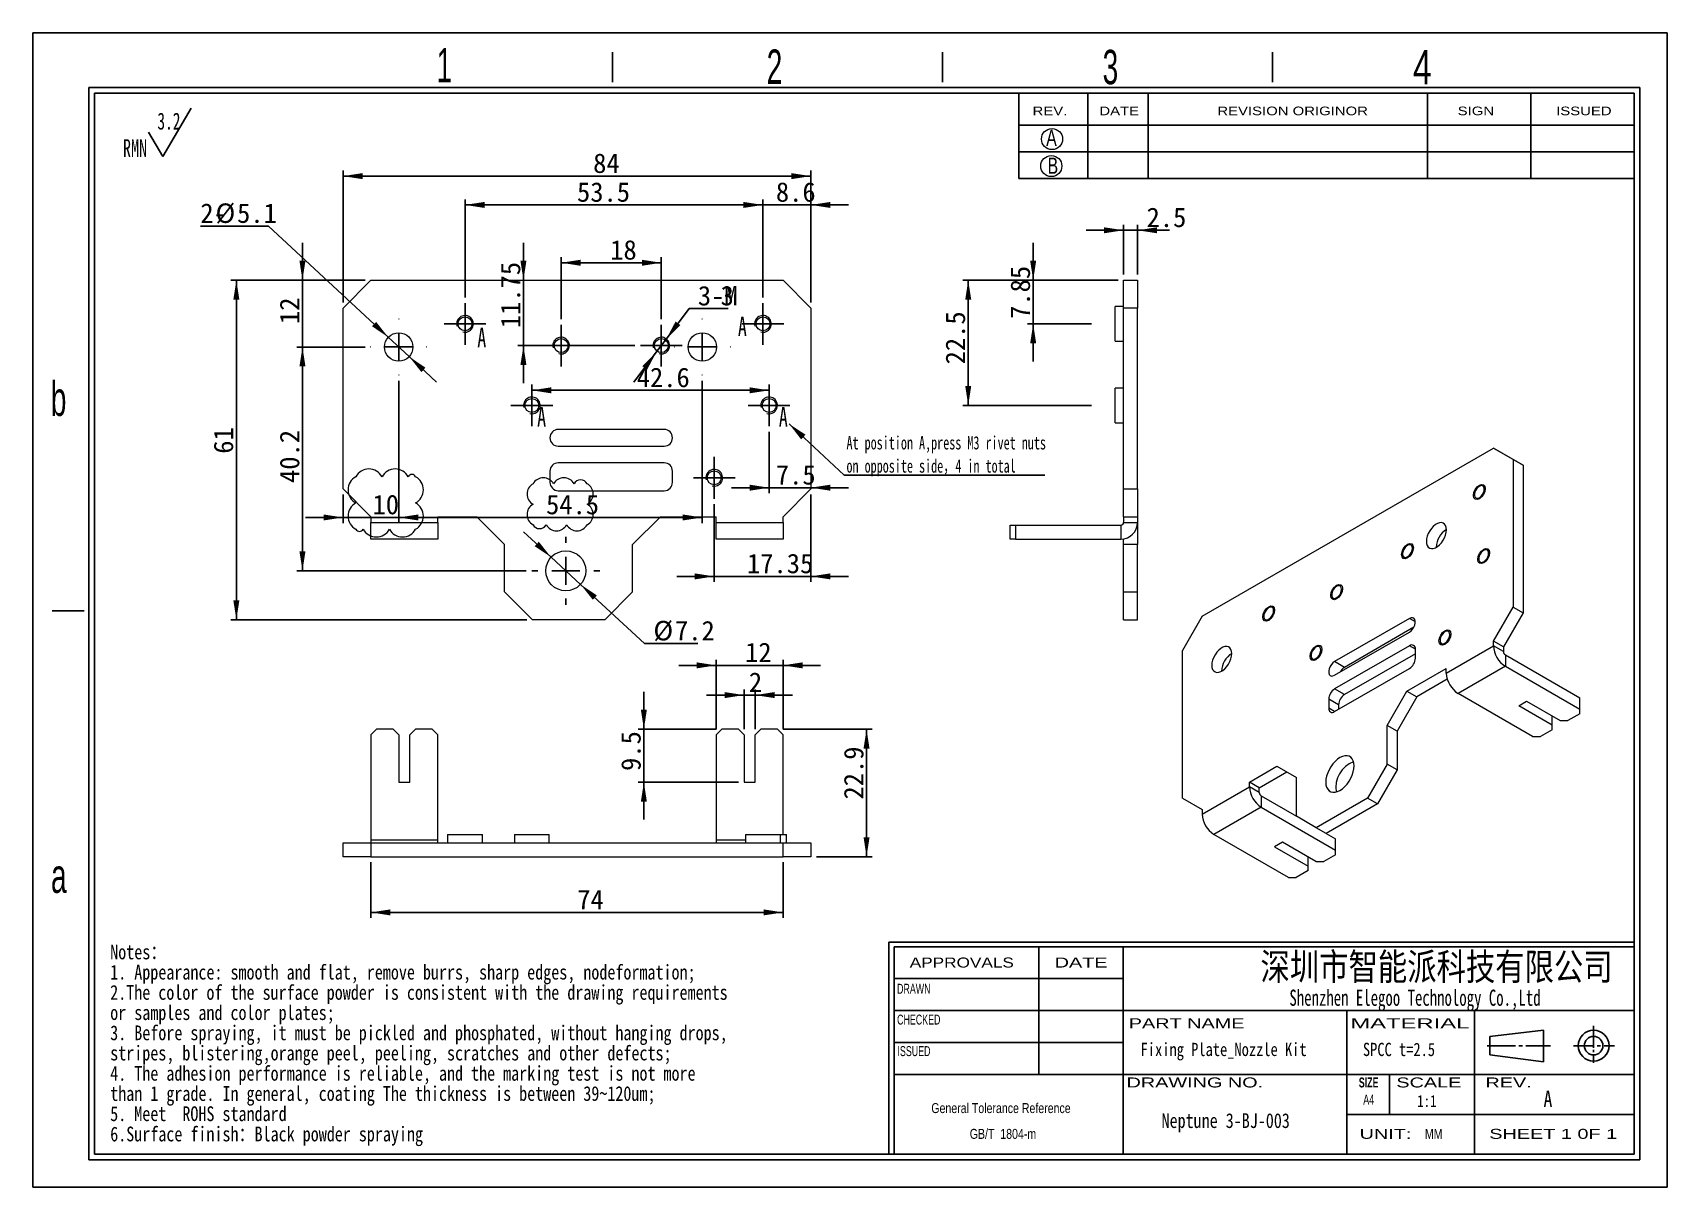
# Model space of a CAD drawing. Header units: millimetres. Extents: x 2 to 295, y 1 to 209.
import ezdxf

# ---------------------------------------------------------------- set-up
doc = ezdxf.new("R2010")
doc.units = ezdxf.units.MM
doc.layers.add('SLD-0', color=179, linetype='Continuous')
doc.styles.add('SLDTEXTSTYLE0', font='SIMSUN.TTC', dxfattribs={"width": 0.67})
doc.styles.add('SLDTEXTSTYLE1', font='SIMSUN.TTC', dxfattribs={"width": 0.8})
doc.styles.add('SLDTEXTSTYLE10', font='ARIAL.TTF', dxfattribs={"width": 0.7584})
doc.styles.add('SLDTEXTSTYLE11', font='ARIAL.TTF', dxfattribs={"width": 1.2324})
doc.styles.add('SLDTEXTSTYLE12', font='ARIAL.TTF', dxfattribs={"width": 1.7064})
doc.styles.add('SLDTEXTSTYLE13', font='SIMSUN.TTC', dxfattribs={"width": 0.8, "bigfont": 'bigfont'})
doc.styles.add('SLDTEXTSTYLE14', font='SIMKAI.TTF', dxfattribs={"width": 0.67})
doc.styles.add('SLDTEXTSTYLE15', font='SIMSUN.TTC')
doc.styles.add('SLDTEXTSTYLE16', font='SIMSUN.TTC', dxfattribs={"width": 0.67})
doc.styles.add('SLDTEXTSTYLE17', font='SIMSUN.TTC', dxfattribs={"width": 0.67, "bigfont": 'bigfont'})
doc.styles.add('SLDTEXTSTYLE2', font='SIMFANG.TTF', dxfattribs={"width": 0.8})
doc.styles.add('SLDTEXTSTYLE3', font='SIMSUN.TTC', dxfattribs={"width": 0.8})
doc.styles.add('SLDTEXTSTYLE4', font='SIMSUN.TTC', dxfattribs={"width": 0.8, "bigfont": 'bigfont'})
doc.styles.add('SLDTEXTSTYLE5', font='ARIAL.TTF', dxfattribs={"width": 0.63516})
doc.styles.add('SLDTEXTSTYLE6', font='GOTHIC.TTF', dxfattribs={"width": 0.7304})
doc.styles.add('SLDTEXTSTYLE7', font='GOTHIC.TTF', dxfattribs={"width": 0.61171})
doc.styles.add('SLDTEXTSTYLE8', font='ARIALBD.TTF', dxfattribs={"width": 0.63516})
doc.styles.add('SLDTEXTSTYLE9', font='ARIAL.TTF', dxfattribs={"width": 1.422})
doc.styles.get("Standard").update_dxf_attribs({"font": 'SIMSUN.TTC'})
doc.dimstyles.new('SLDDIMSTYLE0', dxfattribs={"dimtxt": 3.5, "dimasz": 3.5, "dimexe": 0, "dimexo": 0.0625, "dimgap": 0.875, "dimtad": 2, "dimrnd": 1e-09, "dimzin": 12, "dimdsep": 46, "dimtxsty": 'SLDTEXTSTYLE0', "dimsah": 1, "dimcen": 0.09, "dimadec": 0, "dimazin": 3, "dimtfac": 1, "dimtofl": 0, "dimtmove": 0, "dimatfit": 3, "dimfxl": 0, "dimfrac": 2, "dimtolj": 1, "dimtzin": 12, "dimarcsym": 0})
doc.dimstyles.new('SLDDIMSTYLE1', dxfattribs={"dimtxt": 3.5, "dimasz": 3.5, "dimexe": 0, "dimexo": 0.0625, "dimgap": 0.875, "dimtad": 0, "dimtih": 1, "dimtoh": 1, "dimrnd": 1e-09, "dimzin": 12, "dimdsep": 46, "dimtxsty": 'SLDTEXTSTYLE0', "dimsah": 1, "dimcen": 0, "dimadec": 0, "dimazin": 3, "dimtfac": 1, "dimtmove": 0, "dimatfit": 3, "dimfxl": 0, "dimfrac": 2, "dimtolj": 1, "dimtzin": 12, "dimarcsym": 0})
doc.dimstyles.new('SLDDIMSTYLE2', dxfattribs={"dimtxt": 3.5, "dimasz": 3.5, "dimexe": 0, "dimexo": 0.0625, "dimgap": 0.875, "dimtad": 2, "dimrnd": 1e-09, "dimzin": 12, "dimdsep": 46, "dimtxsty": 'SLDTEXTSTYLE0', "dimsah": 1, "dimcen": 0.09, "dimadec": 0, "dimazin": 3, "dimtfac": 1, "dimtmove": 0, "dimatfit": 0, "dimfxl": 0, "dimfrac": 2, "dimtolj": 1, "dimtzin": 12, "dimarcsym": 0})
doc.dimstyles.new('SLDDIMSTYLE3', dxfattribs={"dimtxt": 3.5, "dimasz": 3.5, "dimexe": 0, "dimexo": 0.0625, "dimgap": 0.875, "dimtad": 0, "dimtih": 1, "dimtoh": 1, "dimrnd": 1e-09, "dimzin": 12, "dimdsep": 46, "dimtxsty": 'SLDTEXTSTYLE0', "dimsah": 1, "dimcen": 0, "dimadec": 0, "dimazin": 3, "dimtfac": 1, "dimtmove": 0, "dimatfit": 3, "dimfxl": 0, "dimfrac": 2, "dimtolj": 1, "dimtzin": 12, "dimarcsym": 0})
doc.dimstyles.new('SLDDIMSTYLE4', dxfattribs={"dimtxt": 0.18, "dimasz": 3.5, "dimexe": 0, "dimexo": 0.0625, "dimgap": 0, "dimtad": 0, "dimtih": 1, "dimtoh": 1, "dimdec": 0, "dimrnd": 1e-09, "dimzin": 0, "dimdsep": 46, "dimtxsty": 'Standard', "dimsah": 1, "dimcen": 0.09, "dimadec": 0, "dimazin": 0, "dimtfac": 3.5, "dimtdec": 0, "dimtofl": 0, "dimtmove": 0, "dimatfit": 3, "dimfxl": 0, "dimfrac": 2, "dimtolj": 1, "dimtzin": 0, "dimarcsym": 0})

msp = doc.modelspace()

# ---------------------------------------------------------------- texts
at = {"layer": 'SLD-0'}
for s, insert, char_height, attachment_point, style in [('1', (74.111, 205.899), 6.172, 1, 'SLDTEXTSTYLE7'), ('2', (133.388, 205.655), 6.172, 1, 'SLDTEXTSTYLE7'), ('3', (193.707, 205.593), 6.172, 1, 'SLDTEXTSTYLE7'), ('4', (249.441, 205.587), 6.172, 1, 'SLDTEXTSTYLE6'), ('A', (183.578, 191.252), 2.903, 1, 'SLDTEXTSTYLE6'), ('B', (183.832, 186.237), 2.903, 1, 'SLDTEXTSTYLE6'), ('b', (4.835, 146.019), 6.172, 1, 'SLDTEXTSTYLE7'), ('a', (4.88, 60.351), 6.172, 1, 'SLDTEXTSTYLE7'), ('\\M+1905B圳\\M+18E73\\M+19271\\M+1945C\\M+19468\\M+189C8\\M+18B5A\\M+1974C\\M+18CC0\\M+18CF6\\M+18E69', (253.676, 43.337), 4.82808, 2, 'SLDTEXTSTYLE13'), ('Fixing Plate_Nozzle Kit', (215.438, 27.25), 2.38125, 2, 'SLDTEXTSTYLE3'), ('SPCC t=2.5', (246.924, 27.25), 2.3813, 2, 'SLDTEXTSTYLE1'), ('A', (272.877, 18.63), 2.91, 1, 'SLDTEXTSTYLE1'), ('Neptune 3-BJ-003', (215.812, 14.594), 2.64583, 2, 'SLDTEXTSTYLE3')]:
    msp.add_mtext(s, dxfattribs=dict(at, insert=insert, char_height=char_height, attachment_point=attachment_point, style=style))
at = {"layer": 'SLD-0', "color": 179}
for s, insert, char_height, attachment_point, style in [('REV.', (181.129, 195.4), 1.5536, 1, 'SLDTEXTSTYLE11'), ('DATE', (193.126, 195.4), 1.5536, 1, 'SLDTEXTSTYLE11'), ('REVISION ORIGINOR', (214.308, 195.4), 1.55363, 1, 'SLDTEXTSTYLE11'), ('SIGN', (257.466, 195.4), 1.5536, 1, 'SLDTEXTSTYLE11'), ('ISSUED', (275.148, 195.4), 1.5536, 1, 'SLDTEXTSTYLE11'), ('APPROVALS', (168.427, 42.563), 1.7927, 2, 'SLDTEXTSTYLE11'), ('DATE', (189.85, 42.563), 1.7927, 2, 'SLDTEXTSTYLE9'), ('DRAWN', (159.804, 37.853), 1.7927, 2, 'SLDTEXTSTYLE5'), ('Shenzhen Elegoo Technology Co.,Ltd', (249.798, 36.8), 2.91042, 2, 'SLDTEXTSTYLE14'), ('CHECKED', (160.696, 32.315), 1.7927, 2, 'SLDTEXTSTYLE5'), ('PART NAME', (208.794, 31.645), 1.7927, 2, 'SLDTEXTSTYLE9'), ('MATERIAL', (248.88, 31.645), 1.7927, 2, 'SLDTEXTSTYLE12'), ('ISSUED', (159.837, 26.654), 1.7927, 2, 'SLDTEXTSTYLE5'), ('DRAWING NO.', (210.268, 21.022), 1.79265, 2, 'SLDTEXTSTYLE9'), ('SIZE', (241.479, 21.022), 1.7927, 2, 'SLDTEXTSTYLE8'), ('SCALE', (252.289, 21.022), 1.7927, 2, 'SLDTEXTSTYLE9'), ('REV.', (266.61, 21.022), 1.7927, 2, 'SLDTEXTSTYLE9'), ('A4', (241.49, 17.953), 1.7927, 2, 'SLDTEXTSTYLE5'), ('1:1', (251.93, 17.855), 2.1167, 2, 'SLDTEXTSTYLE2'), ('UNIT:', (244.499, 11.791), 1.7927, 2, 'SLDTEXTSTYLE9'), ('MM', (253.161, 11.791), 1.7927, 2, 'SLDTEXTSTYLE10'), ('SHEET 1 0F 1', (274.62, 11.791), 1.79265, 2, 'SLDTEXTSTYLE9')]:
    msp.add_mtext(s, dxfattribs=dict(at, insert=insert, char_height=char_height, attachment_point=attachment_point, style=style))
at = {"layer": 'SLD-0', "color": 5, "char_height": 3.5, "attachment_point": 1, "style": 'SLDTEXTSTYLE0'}
for insert in [(81.43, 155.672), (128.225, 157.669), (92.175, 141.441), (135.578, 141.441)]:
    msp.add_mtext('A', dxfattribs=dict(at, insert=insert))

# ---------------------------------------------------------------- blocks, each defined once
blk = doc.blocks.new('SW_NOTE_0')
at = {"layer": 'SLD-0', "color": 0}
for q in [(12.27, 9.26), (4.6, 4.92)]:
    blk.add_line((7.16, 0.59), q, dxfattribs=at)
at = {"layer": 'SLD-0', "color": 0, "attachment_point": 1, "style": 'SLDTEXTSTYLE0'}
for s, insert, char_height in [('3.2', (6.19, 8.45), 3.032), ('RMN', (0, 3.69), 3.175)]:
    blk.add_mtext(s, dxfattribs=dict(at, insert=insert, char_height=char_height))
blk = doc.blocks.new('SW_NOTE_1')
at = {"layer": 'SLD-0', "color": 0, "char_height": 2.6458, "attachment_point": 1}
for s, insert, style in [('Notes\\M+18146', (0, 3.08), 'SLDTEXTSTYLE4'), ('1. Appearance: smooth and flat, remove burrs, sharp edges, nodeformation;', (0, -0.55), 'SLDTEXTSTYLE1'), ('2.The color of the surface powder is consistent with the drawing requirements ', (0, -4.19), 'SLDTEXTSTYLE1'), ('or samples and color plates;', (0, -7.82), 'SLDTEXTSTYLE1'), ('3. Before spraying, it must be pickled and phosphated, without hanging drops, ', (0, -11.45), 'SLDTEXTSTYLE1'), ('stripes, blistering,orange peel, peeling, scratches and other defects;', (0, -15.08), 'SLDTEXTSTYLE1'), ('4. The adhesion performance is reliable, and the marking test is not more ', (0, -18.72), 'SLDTEXTSTYLE1'), ('than 1 grade. In general, coating The thickness is between 39~120um;', (0, -22.35), 'SLDTEXTSTYLE1'), ('5. Meet  ROHS standard', (0, -25.98), 'SLDTEXTSTYLE1'), ('6.Surface finish\\M+18146Black powder spraying', (0, -29.62), 'SLDTEXTSTYLE4')]:
    blk.add_mtext(s, dxfattribs=dict(at, insert=insert, style=style))
blk = doc.blocks.new('SW_NOTE_2')
at = {"layer": 'SLD-0', "color": 0, "char_height": 1.7927, "attachment_point": 2, "style": 'SLDTEXTSTYLE10'}
for s, insert in [('General Tolerance Reference ', (13.02, 2.31)), (' GB/T  1804-m', (13.11, -2.32))]:
    blk.add_mtext(s, dxfattribs=dict(at, insert=insert))
blk = doc.blocks.new('_D')
at = {"layer": 'SLD-0', "color": 5}
for p, q in [((57.32, 160.22), (57.32, 183.91)), ((57.32, 182.91), (141.32, 182.91)), ((141.32, 160.22), (141.32, 183.91))]:
    blk.add_line(p, q, dxfattribs=at)
for points in [[(57.32, 182.91), (60.82, 182.37), (60.82, 183.45)], [(141.32, 182.91), (137.82, 183.45), (137.82, 182.37)]]:
    blk.add_solid(points, dxfattribs=at)
at = {"layer": 'SLD-0', "color": 5, "insert": (102.23, 186.98), "char_height": 3.5, "attachment_point": 1, "style": 'SLDTEXTSTYLE15'}
blk.add_mtext('84', dxfattribs=at)
blk = doc.blocks.new('_D_1')
at = {"layer": 'SLD-0', "color": 5}
for p, q in [((61.32, 164.22), (37.16, 164.22)), ((38.16, 164.22), (38.16, 103.22)), ((90.32, 103.22), (37.16, 103.22))]:
    blk.add_line(p, q, dxfattribs=at)
for points in [[(38.16, 164.22), (37.62, 160.72), (38.7, 160.72)], [(38.16, 103.22), (38.7, 106.72), (37.62, 106.72)]]:
    blk.add_solid(points, dxfattribs=at)
at = {"layer": 'SLD-0', "color": 5, "insert": (34.09, 133.05), "char_height": 3.5, "attachment_point": 1, "rotation": 90, "style": 'SLDTEXTSTYLE15'}
blk.add_mtext('61', dxfattribs=at)
blk = doc.blocks.new('_D_2')
at = {"layer": 'SLD-0', "color": 5}
for p, q in [((43.96, 173.93), (31.7, 173.93)), ((65.45, 153.96), (43.96, 173.93)), ((69.19, 150.49), (65.45, 153.96)), ((69.19, 150.49), (74.12, 145.9))]:
    blk.add_line(p, q, dxfattribs=at)
for points in [[(65.45, 153.96), (63.26, 156.73), (62.52, 155.95)], [(69.19, 150.49), (71.39, 147.71), (72.12, 148.5)]]:
    blk.add_solid(points, dxfattribs=at)
at = {"layer": 'SLD-0', "color": 5, "char_height": 3.5, "attachment_point": 1, "style": 'SLDTEXTSTYLE15'}
for s, insert in [('2-', (31.7, 178.01)), ('%%c', (34.42, 178.01)), ('5.1', (38.29, 178.01))]:
    blk.add_mtext(s, dxfattribs=dict(at, insert=insert))
blk = doc.blocks.new('_D_3')
at = {"layer": 'SLD-0', "color": 5}
for p, q in [((94.68, 114.46), (89.73, 119.03)), ((94.68, 114.46), (99.97, 109.58)), ((99.97, 109.58), (111.46, 98.95)), ((111.46, 98.95), (121, 98.95))]:
    blk.add_line(p, q, dxfattribs=at)
for points in [[(94.68, 114.46), (92.47, 117.24), (91.74, 116.44)], [(99.97, 109.58), (102.17, 106.81), (102.9, 107.6)]]:
    blk.add_solid(points, dxfattribs=at)
at = {"layer": 'SLD-0', "color": 5, "char_height": 3.5, "attachment_point": 1, "style": 'SLDTEXTSTYLE15'}
for s, insert in [('%%c', (113.05, 103.03)), ('7.2', (116.92, 103.03))]:
    blk.add_mtext(s, dxfattribs=dict(at, insert=insert))
blk = doc.blocks.new('_D_4')
at = {"layer": 'SLD-0', "color": 5}
for p, q in [((67.32, 146.17), (67.32, 120.6)), ((121.82, 146.17), (121.82, 120.6)), ((67.32, 121.6), (121.82, 121.6))]:
    blk.add_line(p, q, dxfattribs=at)
for points in [[(67.32, 121.6), (70.82, 121.07), (70.82, 122.14)], [(121.82, 121.6), (118.32, 122.14), (118.32, 121.07)]]:
    blk.add_solid(points, dxfattribs=at)
at = {"layer": 'SLD-0', "color": 5, "insert": (93.77, 125.68), "char_height": 3.5, "attachment_point": 1, "style": 'SLDTEXTSTYLE15'}
blk.add_mtext('54.5', dxfattribs=at)
blk = doc.blocks.new('_D_5')
at = {"layer": 'SLD-0', "color": 5}
for p, q in [((50.03, 164.22), (50.03, 170.95)), ((61.32, 164.22), (49.03, 164.22)), ((50.03, 164.22), (50.03, 152.22)), ((61.27, 152.22), (49.03, 152.22)), ((50.03, 152.22), (50.03, 145.49))]:
    blk.add_line(p, q, dxfattribs=at)
for points in [[(50.03, 164.22), (50.57, 167.72), (49.49, 167.72)], [(50.03, 152.22), (49.49, 148.72), (50.57, 148.72)]]:
    blk.add_solid(points, dxfattribs=at)
at = {"layer": 'SLD-0', "color": 5, "insert": (45.96, 156.34), "char_height": 3.5, "attachment_point": 1, "rotation": 90, "style": 'SLDTEXTSTYLE15'}
blk.add_mtext('12', dxfattribs=at)
blk = doc.blocks.new('_D_6')
at = {"layer": 'SLD-0', "color": 5}
for p, q in [((61.27, 152.22), (49.03, 152.22)), ((50.03, 152.22), (50.03, 112.02)), ((90.22, 112.02), (49.03, 112.02))]:
    blk.add_line(p, q, dxfattribs=at)
for points in [[(50.03, 152.22), (49.49, 148.72), (50.57, 148.72)], [(50.03, 112.02), (50.57, 115.52), (49.49, 115.52)]]:
    blk.add_solid(points, dxfattribs=at)
at = {"layer": 'SLD-0', "color": 5, "insert": (45.96, 127.8), "char_height": 3.5, "attachment_point": 1, "rotation": 90, "style": 'SLDTEXTSTYLE15'}
blk.add_mtext('40.2', dxfattribs=at)
blk = doc.blocks.new('_D_7')
at = {"layer": 'SLD-0', "color": 5}
for p, q in [((79.22, 161.12), (79.22, 178.74)), ((79.22, 177.74), (132.72, 177.74)), ((132.72, 161.12), (132.72, 178.74))]:
    blk.add_line(p, q, dxfattribs=at)
for points in [[(79.22, 177.74), (82.72, 177.2), (82.72, 178.27)], [(132.72, 177.74), (129.22, 178.27), (129.22, 177.2)]]:
    blk.add_solid(points, dxfattribs=at)
at = {"layer": 'SLD-0', "color": 5, "insert": (99.33, 181.81), "char_height": 3.5, "attachment_point": 1, "style": 'SLDTEXTSTYLE15'}
blk.add_mtext('53.5', dxfattribs=at)
blk = doc.blocks.new('_D_8')
at = {"layer": 'SLD-0', "color": 5}
for p, q in [((132.72, 177.74), (125.99, 177.74)), ((132.72, 161.12), (132.72, 178.74)), ((132.72, 177.74), (141.32, 177.74)), ((141.32, 160.22), (141.32, 178.74)), ((141.32, 177.74), (148.05, 177.74))]:
    blk.add_line(p, q, dxfattribs=at)
for points in [[(132.72, 177.74), (129.22, 178.27), (129.22, 177.2)], [(141.32, 177.74), (144.82, 177.2), (144.82, 178.27)]]:
    blk.add_solid(points, dxfattribs=at)
at = {"layer": 'SLD-0', "color": 5, "insert": (135.04, 181.81), "char_height": 3.5, "attachment_point": 1, "style": 'SLDTEXTSTYLE15'}
blk.add_mtext('8.6', dxfattribs=at)
blk = doc.blocks.new('_D_9')
at = {"layer": 'SLD-0', "color": 5}
for p, q in [((133.82, 136.97), (133.82, 125.95)), ((133.82, 126.95), (127.09, 126.95)), ((133.82, 126.95), (141.32, 126.95)), ((141.32, 126.95), (148.05, 126.95))]:
    blk.add_line(p, q, dxfattribs=at)
for points in [[(133.82, 126.95), (130.32, 127.49), (130.32, 126.41)], [(141.32, 126.95), (144.82, 126.41), (144.82, 127.49)]]:
    blk.add_solid(points, dxfattribs=at)
at = {"layer": 'SLD-0', "color": 5, "insert": (135.04, 131.02), "char_height": 3.5, "attachment_point": 1, "style": 'SLDTEXTSTYLE15'}
blk.add_mtext('7.5', dxfattribs=at)
blk = doc.blocks.new('_D_10')
at = {"layer": 'SLD-0', "color": 5}
blk.add_line((91.22, 144.44), (133.82, 144.44), dxfattribs=at)
for points in [[(91.22, 144.44), (94.72, 143.9), (94.72, 144.98)], [(133.82, 144.44), (130.32, 144.98), (130.32, 143.9)]]:
    blk.add_solid(points, dxfattribs=at)
at = {"layer": 'SLD-0', "color": 5, "insert": (110.05, 148.51), "char_height": 3.5, "attachment_point": 1, "style": 'SLDTEXTSTYLE15'}
blk.add_mtext('42.6', dxfattribs=at)
blk = doc.blocks.new('_D_11')
at = {"layer": 'SLD-0', "color": 5}
for p, q in [((96.47, 157.22), (96.47, 168.35)), ((96.47, 167.35), (114.47, 167.35)), ((114.47, 157.22), (114.47, 168.35))]:
    blk.add_line(p, q, dxfattribs=at)
for points in [[(96.47, 167.35), (99.97, 166.81), (99.97, 167.89)], [(114.47, 167.35), (110.97, 167.89), (110.97, 166.81)]]:
    blk.add_solid(points, dxfattribs=at)
at = {"layer": 'SLD-0', "color": 5, "insert": (105.29, 171.42), "char_height": 3.5, "attachment_point": 1, "style": 'SLDTEXTSTYLE15'}
blk.add_mtext('18', dxfattribs=at)
blk = doc.blocks.new('_D_12')
at = {"layer": 'SLD-0', "color": 5}
for p, q in [((89.71, 164.22), (89.71, 170.95)), ((89.71, 164.22), (89.71, 152.47)), ((109.72, 152.47), (88.71, 152.47)), ((89.71, 152.47), (89.71, 145.74))]:
    blk.add_line(p, q, dxfattribs=at)
for points in [[(89.71, 164.22), (90.25, 167.72), (89.17, 167.72)], [(89.71, 152.47), (89.17, 148.97), (90.25, 148.97)]]:
    blk.add_solid(points, dxfattribs=at)
at = {"layer": 'SLD-0', "color": 5, "insert": (85.64, 155.6), "char_height": 3.5, "attachment_point": 1, "rotation": 90, "style": 'SLDTEXTSTYLE15'}
blk.add_mtext('11.75', dxfattribs=at)
blk = doc.blocks.new('_D_13')
at = {"layer": 'SLD-0', "color": 5}
for p, q in [((67.32, 146.17), (67.32, 120.6)), ((57.32, 125.72), (57.32, 120.6)), ((57.32, 121.6), (50.59, 121.6)), ((57.32, 121.6), (67.32, 121.6)), ((67.32, 121.6), (74.05, 121.6))]:
    blk.add_line(p, q, dxfattribs=at)
for points in [[(57.32, 121.6), (53.82, 122.14), (53.82, 121.07)], [(67.32, 121.6), (70.82, 121.07), (70.82, 122.14)]]:
    blk.add_solid(points, dxfattribs=at)
at = {"layer": 'SLD-0', "color": 5, "insert": (62.61, 125.68), "char_height": 3.5, "attachment_point": 1, "style": 'SLDTEXTSTYLE15'}
blk.add_mtext('10', dxfattribs=at)
blk = doc.blocks.new('_D_14')
at = {"layer": 'SLD-0', "color": 1}
for p, q in [((115.37, 153.67), (119.44, 159.12)), ((119.44, 159.12), (126.47, 159.12)), ((113.57, 151.27), (115.37, 153.67)), ((113.57, 151.27), (109.54, 145.88))]:
    blk.add_line(p, q, dxfattribs=at)
for points in [[(115.37, 153.67), (117.9, 156.15), (117.03, 156.8)], [(113.57, 151.27), (111.05, 148.79), (111.91, 148.14)]]:
    blk.add_solid(points, dxfattribs=at)
at = {"layer": 'SLD-0', "color": 1, "char_height": 3.5, "attachment_point": 1, "style": 'SLDTEXTSTYLE15'}
for s, insert in [('3-M', (121.03, 163.19)), ('3', (125.11, 163.19))]:
    blk.add_mtext(s, dxfattribs=dict(at, insert=insert))
blk = doc.blocks.new('_D_15')
at = {"layer": 'SLD-0', "color": 5}
for p, q in [((123.97, 123.97), (123.97, 110.02)), ((141.32, 125.72), (141.32, 110.02)), ((123.97, 111.02), (117.24, 111.02)), ((123.97, 111.02), (141.32, 111.02)), ((141.32, 111.02), (148.05, 111.02))]:
    blk.add_line(p, q, dxfattribs=at)
for points in [[(123.97, 111.02), (120.47, 111.56), (120.47, 110.48)], [(141.32, 111.02), (144.82, 110.48), (144.82, 111.56)]]:
    blk.add_solid(points, dxfattribs=at)
at = {"layer": 'SLD-0', "color": 5, "insert": (129.85, 115.09), "char_height": 3.5, "attachment_point": 1, "style": 'SLDTEXTSTYLE15'}
blk.add_mtext('17.35', dxfattribs=at)
blk = doc.blocks.new('SW_NOTE_3')
at = {"layer": 'SLD-0', "color": 0}
blk.add_line((36.01, 0), (0, 0), dxfattribs=at)
at = {"layer": 'SLD-0', "color": 0, "char_height": 2.3813, "attachment_point": 1}
for s, insert, style in [('At position A,press M3 rivet nuts ', (0.4, 6.98), 'SLDTEXTSTYLE16'), ('on opposite side\\M+181434 in total', (0.4, 2.81), 'SLDTEXTSTYLE17')]:
    blk.add_mtext(s, dxfattribs=dict(at, insert=insert, style=style))
blk = doc.blocks.new('SW_CENTERMARKSYMBOL_0')
at = {"layer": 'SLD-0', "color": 0}
for p, q in [((0, 5), (0, 5.05)), ((-5, 0), (-5.05, 0)), ((0, 0), (-2.5, 0)), ((0, 0), (0, 2.5)), ((0, 0), (0, -2.5)), ((0, 0), (2.5, 0)), ((5, 0), (5.05, 0)), ((0, -5), (0, -5.05))]:
    blk.add_line(p, q, dxfattribs=at)
blk = doc.blocks.new('SW_CENTERMARKSYMBOL_1')
at = {"layer": 'SLD-0', "color": 0}
for p, q in [((0, 5), (0, 6.1)), ((-5, 0), (-6.1, 0)), ((0, 0), (-2.5, 0)), ((0, 0), (0, 2.5)), ((0, 0), (0, -2.5)), ((0, 0), (2.5, 0)), ((5, 0), (6.1, 0)), ((0, -5), (0, -6.1))]:
    blk.add_line(p, q, dxfattribs=at)
blk = doc.blocks.new('SW_CENTERMARKSYMBOL_2')
at = {"layer": 'SLD-0', "color": 0}
for p, q in [((0, 5), (0, 5.05)), ((-5, 0), (-5.05, 0)), ((0, 0), (-2.5, 0)), ((0, 0), (0, 2.5)), ((0, 0), (0, -2.5)), ((0, 0), (2.5, 0)), ((5, 0), (5.05, 0)), ((0, -5), (0, -5.05))]:
    blk.add_line(p, q, dxfattribs=at)
blk = doc.blocks.new('SW_CENTERMARKSYMBOL_3')
at = {"layer": 'SLD-0', "color": 0}
for p, q in [((0, 2.5), (0, 3.75)), ((-2.5, 0), (-3.75, 0)), ((0, 0), (-2.5, 0)), ((0, 0), (0, 2.5)), ((0, 0), (0, -2.5)), ((0, 0), (2.5, 0)), ((2.5, 0), (3.75, 0)), ((0, -2.5), (0, -3.75))]:
    blk.add_line(p, q, dxfattribs=at)
blk = doc.blocks.new('SW_CENTERMARKSYMBOL_4')
at = {"layer": 'SLD-0', "color": 0}
for p, q in [((0, 2.5), (0, 3.75)), ((-2.5, 0), (-3.75, 0)), ((0, 0), (-2.5, 0)), ((0, 0), (0, 2.5)), ((0, 0), (0, -2.5)), ((0, 0), (2.5, 0)), ((2.5, 0), (3.75, 0)), ((0, -2.5), (0, -3.75))]:
    blk.add_line(p, q, dxfattribs=at)
blk = doc.blocks.new('SW_CENTERMARKSYMBOL_5')
at = {"layer": 'SLD-0', "color": 0}
for p, q in [((0, 2.5), (0, 3.75)), ((-2.5, 0), (-3.75, 0)), ((0, 0), (-2.5, 0)), ((0, 0), (0, 2.5)), ((0, 0), (0, -2.5)), ((0, 0), (2.5, 0)), ((2.5, 0), (3.75, 0)), ((0, -2.5), (0, -3.75))]:
    blk.add_line(p, q, dxfattribs=at)
blk = doc.blocks.new('SW_CENTERMARKSYMBOL_6')
at = {"layer": 'SLD-0', "color": 0}
for p, q in [((0, 2.5), (0, 3.75)), ((-2.5, 0), (-3.75, 0)), ((0, 0), (-2.5, 0)), ((0, 0), (0, 2.5)), ((0, 0), (0, -2.5)), ((0, 0), (2.5, 0)), ((2.5, 0), (3.75, 0)), ((0, -2.5), (0, -3.75))]:
    blk.add_line(p, q, dxfattribs=at)
blk = doc.blocks.new('SW_CENTERMARKSYMBOL_7')
at = {"layer": 'SLD-0', "color": 0}
for p, q in [((0, 5), (0, 5.05)), ((-5, 0), (-5.05, 0)), ((0, 0), (-2.5, 0)), ((0, 0), (0, 2.5)), ((0, 0), (0, -2.5)), ((0, 0), (2.5, 0)), ((5, 0), (5.05, 0)), ((0, -5), (0, -5.05))]:
    blk.add_line(p, q, dxfattribs=at)
blk = doc.blocks.new('SW_CENTERMARKSYMBOL_8')
at = {"layer": 'SLD-0', "color": 0}
for p, q in [((0, 5), (0, 6.1)), ((-5, 0), (-6.1, 0)), ((0, 0), (-2.5, 0)), ((0, 0), (0, 2.5)), ((0, 0), (0, -2.5)), ((0, 0), (2.5, 0)), ((5, 0), (6.1, 0)), ((0, -5), (0, -6.1))]:
    blk.add_line(p, q, dxfattribs=at)
blk = doc.blocks.new('SW_CENTERMARKSYMBOL_9')
at = {"layer": 'SLD-0', "color": 0}
for p, q in [((0, 5), (0, 5.05)), ((-5, 0), (-5.05, 0)), ((0, 0), (-2.5, 0)), ((0, 0), (0, 2.5)), ((0, 0), (0, -2.5)), ((0, 0), (2.5, 0)), ((5, 0), (5.05, 0)), ((0, -5), (0, -5.05))]:
    blk.add_line(p, q, dxfattribs=at)
blk = doc.blocks.new('SW_CENTERMARKSYMBOL_10')
at = {"layer": 'SLD-0', "color": 0}
for p, q in [((0, 2.5), (0, 3.75)), ((-2.5, 0), (-3.75, 0)), ((0, 0), (-2.5, 0)), ((0, 0), (0, 2.5)), ((0, 0), (0, -2.5)), ((0, 0), (2.5, 0)), ((2.5, 0), (3.75, 0)), ((0, -2.5), (0, -3.75))]:
    blk.add_line(p, q, dxfattribs=at)
blk = doc.blocks.new('SW_CENTERMARKSYMBOL_11')
at = {"layer": 'SLD-0', "color": 0}
for p, q in [((0, 2.5), (0, 3.75)), ((-2.5, 0), (-3.75, 0)), ((0, 0), (-2.5, 0)), ((0, 0), (0, 2.5)), ((0, 0), (0, -2.5)), ((0, 0), (2.5, 0)), ((2.5, 0), (3.75, 0)), ((0, -2.5), (0, -3.75))]:
    blk.add_line(p, q, dxfattribs=at)
blk = doc.blocks.new('SW_CENTERMARKSYMBOL_12')
at = {"layer": 'SLD-0', "color": 0}
for p, q in [((0, 2.5), (0, 3.75)), ((-2.5, 0), (-3.75, 0)), ((0, 0), (-2.5, 0)), ((0, 0), (0, 2.5)), ((0, 0), (0, -2.5)), ((0, 0), (2.5, 0)), ((2.5, 0), (3.75, 0)), ((0, -2.5), (0, -3.75))]:
    blk.add_line(p, q, dxfattribs=at)
blk = doc.blocks.new('SW_CENTERMARKSYMBOL_13')
at = {"layer": 'SLD-0', "color": 0}
for p, q in [((0, 2.5), (0, 3.75)), ((-2.5, 0), (-3.75, 0)), ((0, 0), (-2.5, 0)), ((0, 0), (0, 2.5)), ((0, 0), (0, -2.5)), ((0, 0), (2.5, 0)), ((2.5, 0), (3.75, 0)), ((0, -2.5), (0, -3.75))]:
    blk.add_line(p, q, dxfattribs=at)
blk = doc.blocks.new('SW_CENTERMARKSYMBOL_14')
at = {"layer": 'SLD-0', "color": 0}
for p, q in [((0, 2.5), (0, 3.75)), ((-2.5, 0), (-3.75, 0)), ((0, 0), (-2.5, 0)), ((0, 0), (0, 2.5)), ((0, 0), (0, -2.5)), ((0, 0), (2.5, 0)), ((2.5, 0), (3.75, 0)), ((0, -2.5), (0, -3.75))]:
    blk.add_line(p, q, dxfattribs=at)
blk = doc.blocks.new('SW_CENTERMARKSYMBOL_15')
at = {"layer": 'SLD-0', "color": 0}
for p, q in [((0, 2.5), (0, 3.75)), ((-2.5, 0), (-3.75, 0)), ((0, 0), (-2.5, 0)), ((0, 0), (0, 2.5)), ((0, 0), (0, -2.5)), ((0, 0), (2.5, 0)), ((2.5, 0), (3.75, 0)), ((0, -2.5), (0, -3.75))]:
    blk.add_line(p, q, dxfattribs=at)
blk = doc.blocks.new('SW_CENTERMARKSYMBOL_16')
at = {"layer": 'SLD-0', "color": 0}
for p, q in [((0, 2.5), (0, 3.75)), ((-2.5, 0), (-3.75, 0)), ((0, 0), (-2.5, 0)), ((0, 0), (0, 2.5)), ((0, 0), (0, -2.5)), ((0, 0), (2.5, 0)), ((2.5, 0), (3.75, 0)), ((0, -2.5), (0, -3.75))]:
    blk.add_line(p, q, dxfattribs=at)
blk = doc.blocks.new('SW_REVISION_CLOUD_0')
at = {"layer": 'SLD-0', "color": 0, "linetype": 'Continuous', "lineweight": 0}
for centre, radius, start, end in [((-3.84, 1.84), 2.1, 118.955, 241.045), ((-3.02, 2.66), 2.1, 28.955, 151.045), ((0.66, 2.66), 2.1, 28.955, 151.045), ((3.68, 3.03), 1.35, 28.955, 151.045), ((3.84, 1.84), 2.1, 298.955, 61.045), ((-3.84, -1.84), 2.1, 118.955, 241.045), ((3.84, -1.84), 2.1, 298.955, 61.045), ((-3.68, -3.03), 1.35, 208.955, 331.045), ((-0.66, -2.66), 2.1, 208.955, 331.045), ((3.02, -2.66), 2.1, 208.955, 331.045)]:
    blk.add_arc(centre, radius, start, end, dxfattribs=at)
blk = doc.blocks.new('SW_REVISION_CLOUD_1')
at = {"layer": 'SLD-0', "color": 0, "linetype": 'Continuous', "lineweight": 0}
for centre, radius, start, end in [((-3.02, 3.41), 2.69, 28.955, 151.045), ((1.69, 3.41), 2.69, 28.955, 151.045), ((-4.07, 2.36), 2.69, 118.955, 241.045), ((4.71, 4.35), 0.757, 28.955, 151.045), ((4.07, 2.36), 2.69, 298.955, 61.045), ((4.07, -2.36), 2.69, 298.955, 61.045), ((-4.07, -2.36), 2.69, 118.955, 241.045), ((-4.71, -4.35), 0.757, 208.955, 331.045), ((-1.69, -3.41), 2.69, 208.955, 331.045), ((3.02, -3.41), 2.69, 208.955, 331.045)]:
    blk.add_arc(centre, radius, start, end, dxfattribs=at)
blk = doc.blocks.new('_D_16')
at = {"layer": 'SLD-0', "color": 5}
for p, q in [((197.48, 173.19), (190.75, 173.19)), ((197.48, 165.22), (197.48, 174.19)), ((197.48, 173.19), (199.98, 173.19)), ((199.98, 165.22), (199.98, 174.19)), ((199.98, 173.19), (205.69, 173.19))]:
    blk.add_line(p, q, dxfattribs=at)
for points in [[(197.48, 173.19), (193.98, 173.72), (193.98, 172.65)], [(199.98, 173.19), (203.48, 172.65), (203.48, 173.72)]]:
    blk.add_solid(points, dxfattribs=at)
at = {"layer": 'SLD-0', "color": 5, "insert": (201.6, 177.26), "char_height": 3.5, "attachment_point": 1, "style": 'SLDTEXTSTYLE15'}
blk.add_mtext('2.5', dxfattribs=at)
blk = doc.blocks.new('_D_17')
at = {"layer": 'SLD-0', "color": 5}
for p, q in [((181.24, 164.22), (181.24, 170.95)), ((196.48, 164.22), (180.24, 164.22)), ((181.24, 164.22), (181.24, 156.37)), ((191.73, 156.37), (180.24, 156.37)), ((181.24, 156.37), (181.24, 149.64))]:
    blk.add_line(p, q, dxfattribs=at)
for points in [[(181.24, 164.22), (181.78, 167.72), (180.7, 167.72)], [(181.24, 156.37), (180.7, 152.87), (181.78, 152.87)]]:
    blk.add_solid(points, dxfattribs=at)
at = {"layer": 'SLD-0', "color": 5, "insert": (177.17, 157.27), "char_height": 3.5, "attachment_point": 1, "rotation": 90, "style": 'SLDTEXTSTYLE15'}
blk.add_mtext('7.85', dxfattribs=at)
blk = doc.blocks.new('_D_18')
at = {"layer": 'SLD-0', "color": 5}
for p, q in [((196.48, 164.22), (168.58, 164.22)), ((169.58, 164.22), (169.58, 141.72)), ((191.73, 141.72), (168.58, 141.72))]:
    blk.add_line(p, q, dxfattribs=at)
for points in [[(169.58, 164.22), (169.04, 160.72), (170.12, 160.72)], [(169.58, 141.72), (170.12, 145.22), (169.04, 145.22)]]:
    blk.add_solid(points, dxfattribs=at)
at = {"layer": 'SLD-0', "color": 5, "insert": (165.51, 149.1), "char_height": 3.5, "attachment_point": 1, "rotation": 90, "style": 'SLDTEXTSTYLE15'}
blk.add_mtext('22.5', dxfattribs=at)
blk = doc.blocks.new('_D_19')
at = {"layer": 'SLD-0', "color": 5}
for p, q in [((136.32, 83.57), (152.32, 83.57)), ((151.32, 83.57), (151.32, 60.67)), ((142.32, 60.67), (152.32, 60.67))]:
    blk.add_line(p, q, dxfattribs=at)
for points in [[(151.32, 83.57), (150.78, 80.07), (151.86, 80.07)], [(151.32, 60.67), (151.86, 64.17), (150.78, 64.17)]]:
    blk.add_solid(points, dxfattribs=at)
at = {"layer": 'SLD-0', "color": 5, "insert": (147.25, 70.94), "char_height": 3.5, "attachment_point": 1, "rotation": 90, "style": 'SLDTEXTSTYLE15'}
blk.add_mtext('22.9', dxfattribs=at)
blk = doc.blocks.new('_D_20')
at = {"layer": 'SLD-0', "color": 5}
for p, q in [((111.34, 83.57), (111.34, 90.3)), ((124.32, 83.57), (110.34, 83.57)), ((111.34, 83.57), (111.34, 74.07)), ((128.32, 74.07), (110.34, 74.07)), ((111.34, 74.07), (111.34, 67.34))]:
    blk.add_line(p, q, dxfattribs=at)
for points in [[(111.34, 83.57), (111.87, 87.07), (110.8, 87.07)], [(111.34, 74.07), (110.8, 70.57), (111.87, 70.57)]]:
    blk.add_solid(points, dxfattribs=at)
at = {"layer": 'SLD-0', "color": 5, "insert": (107.26, 76.08), "char_height": 3.5, "attachment_point": 1, "rotation": 90, "style": 'SLDTEXTSTYLE15'}
blk.add_mtext('9.5', dxfattribs=at)
blk = doc.blocks.new('_D_21')
at = {"layer": 'SLD-0', "color": 5}
for p, q in [((129.32, 89.7), (122.59, 89.7)), ((129.32, 83.57), (129.32, 90.7)), ((129.32, 89.7), (131.32, 89.7)), ((131.32, 83.57), (131.32, 90.7)), ((131.32, 89.7), (138.05, 89.7))]:
    blk.add_line(p, q, dxfattribs=at)
for points in [[(129.32, 89.7), (125.82, 90.24), (125.82, 89.16)], [(131.32, 89.7), (134.82, 89.16), (134.82, 90.24)]]:
    blk.add_solid(points, dxfattribs=at)
at = {"layer": 'SLD-0', "color": 5, "insert": (130.19, 93.77), "char_height": 3.5, "attachment_point": 1, "style": 'SLDTEXTSTYLE15'}
blk.add_mtext('2', dxfattribs=at)
blk = doc.blocks.new('_D_22')
at = {"layer": 'SLD-0', "color": 5}
for p, q in [((124.32, 95.04), (117.59, 95.04)), ((124.32, 83.57), (124.32, 96.04)), ((124.32, 95.04), (136.32, 95.04)), ((136.32, 83.57), (136.32, 96.04)), ((136.32, 95.04), (143.05, 95.04))]:
    blk.add_line(p, q, dxfattribs=at)
for points in [[(124.32, 95.04), (120.82, 95.58), (120.82, 94.5)], [(136.32, 95.04), (139.82, 94.5), (139.82, 95.58)]]:
    blk.add_solid(points, dxfattribs=at)
at = {"layer": 'SLD-0', "color": 5, "insert": (129.51, 99.12), "char_height": 3.5, "attachment_point": 1, "style": 'SLDTEXTSTYLE15'}
blk.add_mtext('12', dxfattribs=at)
blk = doc.blocks.new('_D_23')
at = {"layer": 'SLD-0', "color": 5}
for p, q in [((62.32, 59.67), (62.32, 49.67)), ((136.32, 59.67), (136.32, 49.67)), ((62.32, 50.67), (136.32, 50.67))]:
    blk.add_line(p, q, dxfattribs=at)
for points in [[(62.32, 50.67), (65.82, 50.13), (65.82, 51.21)], [(136.32, 50.67), (132.82, 51.21), (132.82, 50.13)]]:
    blk.add_solid(points, dxfattribs=at)
at = {"layer": 'SLD-0', "color": 5, "insert": (99.38, 54.74), "char_height": 3.5, "attachment_point": 1, "style": 'SLDTEXTSTYLE15'}
blk.add_mtext('74', dxfattribs=at)

# ---------------------------------------------------------------- dimensions: what is measured, and where the dimension line sits
at = {"layer": 'SLD-0', "color": 5}
for base, p1, p2, dimstyle, picture, middle in [((141.321, 182.91), (57.321, 159.222), (141.321, 159.222), 'SLDDIMSTYLE0', '_D', (103.588, 182.91)), ((132.721, 177.735), (79.221, 160.122), (132.721, 160.122), 'SLDDIMSTYLE0', '_D_7', (102.053, 177.735)), ((141.321, 177.735), (132.721, 160.122), (141.321, 159.222), 'SLDDIMSTYLE2', '_D_8', (137.082, 177.735)), ((199.982, 173.186), (197.482, 164.222), (199.982, 164.222), 'SLDDIMSTYLE2', '_D_16', (203.645, 173.186)), ((114.471, 167.348), (96.471, 156.222), (114.471, 156.222), 'SLDDIMSTYLE2', '_D_11', (106.649, 167.348)), ((67.321, 121.604), (57.321, 126.722), (67.321, 147.172), 'SLDDIMSTYLE2', '_D_13', (63.969, 121.604)), ((121.821, 121.604), (67.321, 147.172), (121.821, 147.172), 'SLDDIMSTYLE0', '_D_4', (96.495, 121.604)), ((133.821, 144.439), (91.221, 145.472), (133.821, 145.472), 'SLDDIMSTYLE0', '_D_10', (112.769, 144.439)), ((141.321, 126.948), (133.821, 137.972), (141.321, 126.722), 'SLDDIMSTYLE2', '_D_9', (137.082, 126.948)), ((141.321, 111.02), (123.971, 124.972), (141.321, 126.722), 'SLDDIMSTYLE2', '_D_15', (133.255, 111.02)), ((136.321, 95.043), (124.321, 82.568), (136.321, 82.568), 'SLDDIMSTYLE2', '_D_22', (130.87, 95.043)), ((131.321, 89.701), (129.321, 82.568), (131.321, 82.568), 'SLDDIMSTYLE2', '_D_21', (130.87, 89.701)), ((136.321, 50.668), (62.321, 60.668), (136.321, 60.668), 'SLDDIMSTYLE0', '_D_23', (100.744, 50.668))]:
    dim = msp.add_linear_dim(base=base, p1=p1, p2=p2, dimstyle=dimstyle, dxfattribs=at)
    dim.commit()
    dim.dimension.update_dxf_attribs({"geometry": picture, "text_midpoint": middle, "dimtype": 160})
dim = msp.add_diameter_dim_2p(p1=(65.453, 153.958), p2=(69.189, 150.485), text='2-<>', dimstyle='SLDDIMSTYLE1', dxfattribs=at)
dim.commit()
dim.dimension.update_dxf_attribs({"geometry": '_D_2', "text_midpoint": (37.035, 176.472), "dimtype": 163})
for base, p1, p2, dimstyle, picture, middle in [((50.028, 152.222), (62.321, 164.222), (62.271, 152.222), 'SLDDIMSTYLE2', '_D_5', (50.028, 157.698)), ((89.709, 152.472), (62.321, 164.222), (110.721, 152.472), 'SLDDIMSTYLE2', '_D_12', (89.709, 159.006)), ((181.243, 156.372), (197.482, 164.222), (192.732, 156.372), 'SLDDIMSTYLE2', '_D_17', (181.243, 159.994)), ((38.159, 103.222), (62.321, 164.222), (91.321, 103.222), 'SLDDIMSTYLE0', '_D_1', (38.159, 134.415)), ((169.582, 141.722), (197.482, 164.222), (192.732, 141.722), 'SLDDIMSTYLE0', '_D_18', (169.582, 151.818)), ((50.028, 112.022), (62.271, 152.222), (91.221, 112.022), 'SLDDIMSTYLE0', '_D_6', (50.028, 130.521)), ((111.335, 74.068), (125.321, 83.568), (129.321, 74.068), 'SLDDIMSTYLE2', '_D_20', (111.335, 78.123)), ((151.321, 60.668), (135.321, 83.568), (141.321, 60.668), 'SLDDIMSTYLE0', '_D_19', (151.321, 73.666))]:
    dim = msp.add_linear_dim(base=base, p1=p1, p2=p2, angle=90, dimstyle=dimstyle, dxfattribs=at)
    dim.commit()
    dim.dimension.update_dxf_attribs({"geometry": picture, "text_midpoint": middle, "dimtype": 160})
at = {"layer": 'SLD-0', "color": 1}
dim = msp.add_diameter_dim_2p(p1=(115.369, 153.673), p2=(113.573, 151.27), text='3-M<>', dimstyle='SLDDIMSTYLE3', override={"dimpost": '<>'}, dxfattribs=at)
dim.commit()
dim.dimension.update_dxf_attribs({"geometry": '_D_14', "text_midpoint": (123.751, 161.158), "dimtype": 163})
at = {"layer": 'SLD-0', "color": 5}
dim = msp.add_diameter_dim_2p(p1=(99.965, 109.578), p2=(94.677, 114.465), dimstyle='SLDDIMSTYLE1', dxfattribs=at)
dim.commit()
dim.dimension.update_dxf_attribs({"geometry": '_D_3', "text_midpoint": (117.028, 101.49), "dimtype": 163})

# ---------------------------------------------------------------- linework, layer by layer
at = {"color": 7, "linetype": 'Continuous', "lineweight": 15}
for p, q in [((62.321, 164.222), (57.321, 159.222)), ((62.321, 164.222), (136.321, 164.222)), ((141.321, 159.222), (136.321, 164.222)), ((197.482, 164.222), (199.982, 164.222)), ((197.482, 159.222), (197.482, 164.222)), ((199.982, 164.222), (199.982, 159.222)), ((57.321, 126.722), (57.321, 159.222)), ((141.321, 159.222), (141.321, 126.722)), ((197.482, 159.497), (195.982, 159.497)), ((195.982, 156.372), (195.982, 159.497)), ((199.982, 159.222), (197.482, 159.222)), ((197.482, 126.722), (197.482, 159.222)), ((199.982, 126.722), (199.982, 159.222)), ((195.982, 153.247), (195.982, 156.372)), ((195.982, 153.247), (197.482, 153.247)), ((197.482, 144.847), (195.982, 144.847)), ((195.982, 141.722), (195.982, 144.847)), ((195.982, 138.597), (195.982, 141.722)), ((195.982, 138.597), (197.482, 138.597)), ((114.971, 137.415), (95.971, 137.415)), ((95.971, 134.415), (114.971, 134.415)), ((211.577, 103.859), (263.903, 134.066)), ((267.439, 132.025), (263.903, 134.066)), ((263.903, 134.066), (265.671, 133.046)), ((265.671, 133.046), (269.207, 131.004)), ((94.471, 129.915), (94.471, 127.915)), ((114.971, 131.415), (95.971, 131.415)), ((116.471, 127.915), (116.471, 129.915)), ((267.439, 132.025), (267.439, 105.487)), ((269.207, 131.004), (267.439, 132.025)), ((269.207, 131.004), (269.207, 104.467)), ((57.321, 126.722), (62.321, 121.722)), ((95.971, 126.415), (114.971, 126.415)), ((136.321, 121.722), (141.321, 126.722)), ((197.482, 126.722), (199.982, 126.722)), ((197.482, 121.722), (197.482, 126.722)), ((199.982, 126.722), (199.982, 121.722)), ((62.321, 121.722), (62.321, 120.722)), ((62.321, 120.722), (74.321, 120.722)), ((62.321, 117.722), (62.321, 120.722)), ((74.321, 121.722), (81.321, 121.722)), ((74.321, 120.722), (74.321, 121.722)), ((74.321, 120.722), (74.321, 117.722)), ((81.321, 121.722), (86.321, 116.722)), ((109.321, 116.722), (114.321, 121.722)), ((114.321, 121.722), (124.321, 121.722)), ((124.321, 120.722), (124.321, 121.722)), ((124.321, 120.722), (136.321, 120.722)), ((124.321, 117.722), (124.321, 120.722)), ((136.321, 120.722), (136.321, 121.722)), ((136.321, 120.722), (136.321, 117.722)), ((197.482, 121.722), (199.982, 121.722)), ((197.482, 121.722), (197.482, 120.722)), ((197.482, 120.722), (199.982, 120.722)), ((199.982, 121.722), (199.982, 120.722)), ((199.982, 120.722), (199.982, 116.722)), ((74.321, 117.722), (62.321, 117.722)), ((136.321, 117.722), (124.321, 117.722)), ((177.082, 117.722), (177.082, 120.222)), ((177.082, 120.222), (178.082, 120.222)), ((178.082, 117.722), (177.082, 117.722)), ((178.082, 120.222), (178.082, 117.722)), ((178.082, 120.222), (196.982, 120.222)), ((178.082, 117.722), (196.982, 117.722)), ((196.982, 120.222), (196.982, 117.722)), ((197.482, 116.722), (197.482, 117.763)), ((86.321, 108.222), (86.321, 116.722)), ((109.321, 108.222), (109.321, 116.722)), ((199.982, 116.722), (197.482, 116.722)), ((197.482, 108.222), (197.482, 116.722)), ((199.982, 108.222), (199.982, 116.722)), ((91.321, 103.222), (86.321, 108.222)), ((109.321, 108.222), (104.321, 103.222)), ((197.482, 108.222), (199.982, 108.222)), ((197.482, 103.222), (197.482, 108.222)), ((199.982, 103.222), (199.982, 108.222)), ((104.321, 103.222), (91.321, 103.222)), ((197.482, 103.222), (199.982, 103.222)), ((211.577, 103.859), (208.042, 97.736)), ((248.807, 103.463), (235.372, 95.707)), ((249.867, 102.851), (248.807, 103.463)), ((263.903, 99.363), (267.439, 105.487)), ((269.207, 104.467), (265.671, 98.343)), ((267.439, 105.487), (269.207, 104.467)), ((235.372, 93.257), (248.807, 101.013)), ((249.597, 101.878), (237.139, 94.686)), ((208.042, 71.198), (208.042, 97.736)), ((248.807, 98.564), (235.372, 90.808)), ((249.867, 97.135), (237.139, 89.787)), ((249.867, 97.951), (248.807, 98.564)), ((249.867, 96.318), (249.867, 97.951)), ((255.418, 93.648), (263.903, 98.547)), ((263.903, 98.547), (263.903, 99.363)), ((265.671, 98.343), (263.903, 99.363)), ((265.671, 97.526), (263.903, 98.547)), ((265.671, 98.343), (265.671, 97.526)), ((266.025, 96.914), (266.025, 94.873)), ((266.025, 96.914), (279.389, 89.199)), ((237.139, 94.686), (235.372, 95.707)), ((235.372, 86.725), (248.807, 94.481)), ((248.347, 90.383), (255.418, 94.465)), ((255.418, 93.648), (255.418, 94.465)), ((266.025, 94.873), (257.539, 89.974)), ((266.025, 94.873), (279.389, 87.158)), ((255.606, 92.532), (250.115, 89.362)), ((234.311, 88.971), (234.311, 87.338)), ((236.079, 87.95), (234.311, 88.971)), ((237.139, 89.787), (235.372, 90.808)), ((244.811, 84.259), (248.347, 90.383)), ((250.115, 89.362), (246.579, 83.239)), ((248.347, 90.383), (250.115, 89.362)), ((270.904, 82.259), (257.539, 89.974)), ((268.429, 87.77), (269.843, 88.586)), ((269.843, 88.586), (275.853, 85.117)), ((279.389, 87.158), (279.389, 89.199)), ((235.372, 86.725), (234.311, 87.338)), ((236.079, 87.95), (236.079, 87.133)), ((274.439, 84.3), (268.429, 87.77)), ((274.439, 84.3), (274.439, 85.933)), ((279.389, 86.341), (277.268, 85.117)), ((279.389, 86.341), (279.389, 87.158)), ((63.321, 83.568), (62.321, 82.568)), ((62.321, 82.568), (62.321, 63.668)), ((66.321, 83.568), (63.321, 83.568)), ((67.321, 82.568), (66.321, 83.568)), ((67.321, 82.568), (67.321, 74.068)), ((70.321, 83.568), (69.321, 82.568)), ((69.321, 74.068), (69.321, 82.568)), ((73.321, 83.568), (70.321, 83.568)), ((74.321, 82.568), (73.321, 83.568)), ((74.321, 63.668), (74.321, 82.568)), ((125.321, 83.568), (124.321, 82.568)), ((124.321, 82.568), (124.321, 63.668)), ((128.321, 83.568), (125.321, 83.568)), ((129.321, 82.568), (128.321, 83.568)), ((129.321, 82.568), (129.321, 74.068)), ((132.321, 83.568), (131.321, 82.568)), ((131.321, 74.068), (131.321, 82.568)), ((135.321, 83.568), (132.321, 83.568)), ((136.321, 82.568), (135.321, 83.568)), ((136.321, 64.668), (136.321, 82.568)), ((244.811, 77.319), (244.811, 84.259)), ((246.579, 83.239), (244.811, 84.259)), ((246.579, 83.239), (246.579, 76.298)), ((270.904, 82.259), (272.318, 82.259)), ((274.439, 83.484), (272.318, 82.259)), ((274.439, 83.484), (274.439, 84.3)), ((275.853, 85.117), (277.268, 85.117)), ((220.063, 74.055), (225.012, 76.912)), ((225.012, 76.912), (228.548, 74.87)), ((244.811, 77.319), (241.276, 71.195)), ((246.579, 76.298), (244.811, 77.319)), ((67.321, 74.068), (69.321, 74.068)), ((129.321, 74.068), (131.321, 74.068)), ((220.063, 73.238), (220.063, 74.055)), ((221.83, 73.034), (220.063, 74.055)), ((221.83, 73.034), (226.78, 75.891)), ((228.548, 67.93), (228.548, 74.87)), ((246.579, 76.298), (243.044, 70.174)), ((208.042, 71.198), (211.577, 69.156)), ((211.577, 68.34), (220.063, 73.238)), ((221.83, 72.218), (220.063, 73.238)), ((221.83, 72.218), (221.83, 73.034)), ((222.184, 71.605), (222.184, 69.564)), ((222.184, 71.605), (228.548, 67.931)), ((241.276, 71.195), (232.084, 65.888)), ((243.044, 70.174), (241.276, 71.195)), ((211.577, 69.156), (211.577, 68.34)), ((222.184, 69.564), (213.699, 64.665)), ((222.184, 69.564), (235.548, 61.849)), ((232.084, 65.888), (228.548, 67.93)), ((243.044, 70.174), (233.851, 64.868)), ((76.096, 64.668), (76.096, 63.168)), ((76.096, 64.668), (82.346, 64.668)), ((82.346, 63.168), (82.346, 64.668)), ((88.096, 64.668), (88.096, 63.168)), ((88.096, 64.668), (94.346, 64.668)), ((94.346, 63.168), (94.346, 64.668)), ((129.596, 64.668), (129.596, 63.168)), ((129.596, 64.668), (135.846, 64.668)), ((135.846, 63.168), (135.846, 64.668)), ((135.846, 64.668), (136.946, 64.668)), ((136.946, 63.168), (136.946, 64.668)), ((227.063, 56.95), (213.699, 64.665)), ((233.851, 64.868), (232.084, 65.888)), ((233.853, 64.869), (235.548, 63.89)), ((57.321, 60.668), (57.321, 63.168)), ((57.321, 63.168), (62.321, 63.168)), ((62.321, 63.668), (62.321, 63.168)), ((74.321, 63.668), (62.321, 63.668)), ((62.321, 63.168), (62.321, 60.668)), ((62.321, 63.168), (136.321, 63.168)), ((74.321, 63.168), (74.321, 63.668)), ((129.596, 63.668), (124.321, 63.668)), ((124.321, 63.668), (124.321, 63.168)), ((136.321, 60.668), (136.321, 63.168)), ((136.321, 63.168), (141.321, 63.168)), ((141.321, 63.168), (141.321, 60.668)), ((226.002, 63.278), (224.588, 62.461)), ((224.588, 62.461), (230.599, 58.991)), ((232.013, 59.808), (226.002, 63.278)), ((235.548, 61.849), (235.548, 63.89)), ((235.548, 61.032), (235.548, 61.849)), ((62.321, 60.668), (57.321, 60.668)), ((62.321, 60.668), (136.321, 60.668)), ((141.321, 60.668), (136.321, 60.668)), ((230.599, 58.991), (230.599, 60.624)), ((230.599, 58.175), (230.599, 58.991)), ((232.013, 59.808), (233.427, 59.808)), ((235.548, 61.032), (233.427, 59.808)), ((227.063, 56.95), (228.477, 56.95)), ((230.599, 58.175), (228.477, 56.95))]:
    msp.add_line(p, q, dxfattribs=at)
at = {"color": 7, "linetype": 'Continuous', "lineweight": 0, "flags": 128}
for points in [[(262.418, 126.799), (262.338, 126.284), (262.108, 125.754), (261.764, 125.29), (261.358, 124.962), (260.952, 124.821), (260.608, 124.888), (260.378, 125.153), (260.297, 125.575), (260.378, 126.09), (260.608, 126.62), (260.952, 127.084), (261.358, 127.412), (261.764, 127.553), (262.108, 127.486), (262.338, 127.221), (262.418, 126.799)], [(249.514, 116.165), (249.433, 115.65), (249.203, 115.12), (248.859, 114.655), (248.453, 114.328), (248.047, 114.187), (247.703, 114.254), (247.473, 114.518), (247.392, 114.94), (247.473, 115.456), (247.703, 115.986), (248.047, 116.45), (248.453, 116.778), (248.859, 116.919), (249.203, 116.852), (249.433, 116.587), (249.514, 116.165)], [(263.196, 115.286), (263.115, 114.771), (262.886, 114.241), (262.541, 113.776), (262.136, 113.449), (261.73, 113.308), (261.386, 113.375), (261.156, 113.639), (261.075, 114.061), (261.156, 114.577), (261.386, 115.107), (261.73, 115.571), (262.136, 115.898), (262.541, 116.04), (262.886, 115.973), (263.115, 115.708), (263.196, 115.286)], [(236.786, 108.817), (236.705, 108.302), (236.475, 107.772), (236.131, 107.308), (235.725, 106.98), (235.319, 106.839), (234.975, 106.906), (234.745, 107.171), (234.664, 107.593), (234.745, 108.108), (234.975, 108.638), (235.319, 109.102), (235.725, 109.43), (236.131, 109.571), (236.475, 109.504), (236.705, 109.239), (236.786, 108.817)], [(224.588, 104.96), (224.507, 104.445), (224.278, 103.915), (223.933, 103.451), (223.528, 103.123), (223.122, 102.982), (222.778, 103.049), (222.548, 103.314), (222.467, 103.736), (222.548, 104.251), (222.778, 104.781), (223.122, 105.245), (223.528, 105.573), (223.933, 105.714), (224.278, 105.647), (224.507, 105.382), (224.588, 104.96)], [(256.231, 100.65), (256.15, 100.135), (255.921, 99.605), (255.576, 99.141), (255.171, 98.813), (254.765, 98.672), (254.421, 98.739), (254.191, 99.003), (254.11, 99.426), (254.191, 99.941), (254.421, 100.471), (254.765, 100.935), (255.171, 101.263), (255.576, 101.404), (255.921, 101.337), (256.15, 101.072), (256.231, 100.65)], [(233.073, 97.896), (232.993, 97.381), (232.763, 96.851), (232.419, 96.387), (232.013, 96.059), (231.607, 95.918), (231.263, 95.985), (231.033, 96.25), (230.952, 96.672), (231.033, 97.187), (231.263, 97.717), (231.607, 98.181), (232.013, 98.509), (232.419, 98.65), (232.763, 98.583), (232.993, 98.319), (233.073, 97.896)]]:
    msp.add_lwpolyline(points, dxfattribs=at)
at = {"color": 7, "linetype": 'Continuous', "lineweight": 15, "flags": 128}
for points in [[(262.242, 126.697), (262.202, 126.975), (262.088, 127.184), (261.909, 127.303), (261.681, 127.324), (261.424, 127.243), (261.161, 127.069), (260.916, 126.816), (260.71, 126.507), (260.561, 126.17), (260.484, 125.835), (260.484, 125.53), (260.561, 125.284), (260.71, 125.119), (260.916, 125.048), (261.161, 125.078), (261.424, 125.207), (261.681, 125.423), (261.909, 125.707), (262.088, 126.034), (262.202, 126.374), (262.242, 126.697)], [(255.453, 119.39), (255.414, 119.8), (255.298, 120.147), (255.109, 120.415), (254.857, 120.593), (254.552, 120.673), (254.207, 120.651), (253.839, 120.528), (253.462, 120.311), (253.093, 120.008), (252.749, 119.632), (252.444, 119.2), (252.192, 118.731), (252.003, 118.245), (251.887, 117.764), (251.847, 117.308), (251.887, 116.898), (252.003, 116.551), (252.192, 116.283), (252.444, 116.105), (252.749, 116.025), (253.093, 116.047), (253.462, 116.169), (253.839, 116.387), (254.207, 116.69), (254.552, 117.066), (254.857, 117.498), (255.109, 117.967), (255.298, 118.453), (255.414, 118.934), (255.453, 119.39)], [(249.337, 116.063), (249.298, 116.341), (249.183, 116.549), (249.004, 116.669), (248.776, 116.689), (248.519, 116.609), (248.256, 116.434), (248.011, 116.182), (247.805, 115.873), (247.657, 115.536), (247.579, 115.2), (247.579, 114.896), (247.657, 114.65), (247.805, 114.484), (248.011, 114.414), (248.256, 114.444), (248.519, 114.573), (248.776, 114.789), (249.004, 115.073), (249.183, 115.399), (249.298, 115.739), (249.337, 116.063)], [(263.019, 115.184), (262.98, 115.462), (262.866, 115.67), (262.687, 115.79), (262.458, 115.81), (262.202, 115.73), (261.939, 115.555), (261.694, 115.302), (261.488, 114.994), (261.339, 114.657), (261.262, 114.321), (261.262, 114.017), (261.339, 113.771), (261.488, 113.605), (261.694, 113.535), (261.939, 113.565), (262.202, 113.694), (262.458, 113.91), (262.687, 114.194), (262.866, 114.52), (262.98, 114.86), (263.019, 115.184)], [(236.609, 108.715), (236.57, 108.994), (236.455, 109.202), (236.276, 109.321), (236.048, 109.342), (235.791, 109.261), (235.528, 109.087), (235.283, 108.834), (235.077, 108.525), (234.929, 108.188), (234.851, 107.853), (234.851, 107.548), (234.929, 107.302), (235.077, 107.137), (235.283, 107.066), (235.528, 107.096), (235.791, 107.225), (236.048, 107.441), (236.276, 107.725), (236.455, 108.052), (236.57, 108.392), (236.609, 108.715)], [(224.411, 104.858), (224.372, 105.136), (224.258, 105.345), (224.079, 105.464), (223.85, 105.485), (223.594, 105.404), (223.331, 105.23), (223.086, 104.977), (222.88, 104.668), (222.731, 104.331), (222.654, 103.996), (222.654, 103.691), (222.731, 103.445), (222.88, 103.28), (223.086, 103.209), (223.331, 103.239), (223.594, 103.368), (223.85, 103.584), (224.079, 103.868), (224.258, 104.195), (224.372, 104.535), (224.411, 104.858)], [(248.807, 101.013), (249.105, 101.235), (249.38, 101.539), (249.608, 101.899), (249.771, 102.286), (249.856, 102.67), (249.856, 103.018), (249.771, 103.304), (249.608, 103.503), (249.38, 103.599), (249.105, 103.586), (248.807, 103.463)], [(256.054, 100.548), (256.015, 100.826), (255.901, 101.034), (255.722, 101.154), (255.493, 101.174), (255.237, 101.094), (254.974, 100.919), (254.729, 100.667), (254.523, 100.358), (254.374, 100.021), (254.297, 99.685), (254.297, 99.381), (254.374, 99.135), (254.523, 98.97), (254.729, 98.899), (254.974, 98.929), (255.237, 99.058), (255.493, 99.274), (255.722, 99.558), (255.901, 99.884), (256.015, 100.225), (256.054, 100.548)], [(216.916, 97.143), (216.877, 97.553), (216.76, 97.9), (216.572, 98.168), (216.319, 98.346), (216.015, 98.425), (215.67, 98.404), (215.301, 98.281), (214.924, 98.064), (214.556, 97.76), (214.211, 97.385), (213.906, 96.953), (213.654, 96.484), (213.466, 95.998), (213.349, 95.517), (213.31, 95.061), (213.349, 94.651), (213.466, 94.304), (213.654, 94.036), (213.906, 93.858), (214.211, 93.778), (214.556, 93.8), (214.924, 93.922), (215.301, 94.14), (215.67, 94.443), (216.015, 94.819), (216.319, 95.251), (216.572, 95.72), (216.76, 96.206), (216.877, 96.687), (216.916, 97.143)], [(232.897, 97.794), (232.857, 98.073), (232.743, 98.281), (232.564, 98.4), (232.336, 98.421), (232.079, 98.34), (231.816, 98.166), (231.571, 97.913), (231.365, 97.604), (231.216, 97.267), (231.139, 96.932), (231.139, 96.628), (231.216, 96.382), (231.365, 96.216), (231.571, 96.145), (231.816, 96.176), (232.079, 96.304), (232.336, 96.52), (232.564, 96.804), (232.743, 97.131), (232.857, 97.471), (232.897, 97.794)], [(235.372, 95.707), (235.073, 95.485), (234.798, 95.181), (234.57, 94.821), (234.407, 94.434), (234.322, 94.05), (234.322, 93.702), (234.407, 93.416), (234.57, 93.217), (234.798, 93.121), (235.073, 93.134), (235.372, 93.257)], [(238.872, 76.993), (238.833, 77.481), (238.718, 77.909), (238.531, 78.265), (238.276, 78.538), (237.962, 78.719), (237.599, 78.803), (237.197, 78.788), (236.768, 78.673), (236.326, 78.463), (235.884, 78.163), (235.456, 77.783), (235.053, 77.334), (234.69, 76.83), (234.376, 76.287), (234.122, 75.72), (233.934, 75.147), (233.819, 74.586), (233.781, 74.053), (233.819, 73.565), (233.934, 73.137), (234.122, 72.781), (234.376, 72.508), (234.69, 72.327), (235.053, 72.242), (235.456, 72.258), (235.884, 72.373), (236.326, 72.583), (236.768, 72.883), (237.197, 73.263), (237.599, 73.712), (237.962, 74.216), (238.276, 74.759), (238.531, 75.326), (238.718, 75.898), (238.833, 76.46), (238.872, 76.993)]]:
    msp.add_lwpolyline(points, dxfattribs=at)
at = {"color": 7, "linetype": 'Continuous', "lineweight": 15}
for centre, radius in [((79.221, 156.372), 1.25), ((132.721, 156.372), 1.25), ((67.321, 152.222), 2.55), ((96.471, 152.472), 1.25), ((114.471, 152.472), 1.25), ((121.821, 152.222), 2.55), ((91.221, 141.722), 1.25), ((133.821, 141.722), 1.25), ((123.971, 128.722), 1.25), ((97.321, 112.022), 3.6)]:
    msp.add_circle(centre, radius, dxfattribs=at)
at = {"color": 7, "linetype": 'Continuous', "lineweight": 0}
for centre in [(79.221, 156.372), (132.721, 156.372), (96.471, 152.472), (114.471, 152.472), (91.221, 141.722), (133.821, 141.722), (123.971, 128.722)]:
    msp.add_arc(centre, 1.5, 255, 195, dxfattribs=at)
at = {"color": 7, "linetype": 'Continuous', "lineweight": 15}
for centre, radius, start, end in [((95.971, 135.915), 1.5, 90, 270), ((114.971, 135.915), 1.5, 270, 90), ((95.971, 129.915), 1.5, 90, 180), ((114.971, 129.915), 1.5, 0, 90), ((95.971, 127.915), 1.5, 180, 270), ((114.971, 127.915), 1.5, 270, 0), ((196.982, 120.722), 3, 270, 0), ((196.982, 120.722), 0.5, 270, 0), ((257.457, 116.152), 3.842, 121.42706, 178.57832), ((218.919, 93.904), 3.842, 121.42706, 178.57832), ((249.221, 98.056), 0.655, 350.78596, 129.20329), ((268.509, 98.756), 4.61, 182.60548, 237.39452), ((266.439, 97.561), 0.768, 182.60548, 237.39452), ((238.315, 92.818), 2.207, 122.17072, 152.96804), ((247.564, 96.423), 2.305, 302.60548, 357.39452), ((260.024, 93.858), 4.61, 182.60548, 237.39452), ((236.614, 88.866), 2.305, 122.60548, 177.39452), ((238.382, 87.845), 2.305, 122.60548, 177.39452), ((234.958, 87.233), 0.655, 170.78596, 309.20329), ((240.558, 73.08), 4.978, 110.95362, 189.05176), ((224.668, 73.448), 4.61, 182.60548, 237.39452), ((222.598, 72.253), 0.768, 182.60548, 237.39452), ((216.183, 68.549), 4.61, 182.60548, 237.39452)]:
    msp.add_arc(centre, radius, start, end, dxfattribs=at)
at = {"layer": 'SLD-0'}
for p, q in [((1.591, 208.674), (295.107, 208.674)), ((1.591, 1.294), (1.591, 208.674)), ((295.107, 208.674), (295.107, 1.294)), ((12.675, 7.219), (12.675, 197.811)), ((12.675, 197.811), (289.181, 197.811)), ((252.017, 197.811), (252.017, 182.514)), ((270.599, 197.811), (270.599, 182.514)), ((289.181, 197.811), (289.181, 7.219)), ((289.181, 7.219), (12.675, 7.219)), ((295.107, 1.294), (1.591, 1.294))]:
    msp.add_line(p, q, dxfattribs=at)
at = {"layer": 'SLD-0', "color": 6, "linetype": 'Continuous'}
for p, q in [((105.701, 199.786), (105.701, 205.169)), ((164.952, 199.786), (164.952, 205.169)), ((224.204, 199.786), (224.204, 205.169)), ((11.687, 6.231), (11.687, 198.799)), ((11.687, 198.799), (290.169, 198.799)), ((290.169, 198.799), (290.169, 6.231)), ((10.805, 104.853), (5.068, 104.853)), ((290.169, 6.231), (11.687, 6.231))]:
    msp.add_line(p, q, dxfattribs=at)
at = {"layer": 'SLD-0', "color": 179, "linetype": 'Continuous'}
for p, q in [((178.659, 197.811), (178.659, 182.514)), ((191.05, 197.811), (191.05, 182.514)), ((201.886, 197.811), (201.886, 182.514)), ((178.659, 192.074), (289.181, 192.074)), ((178.659, 187.294), (289.181, 187.294)), ((178.659, 182.514), (289.181, 182.514)), ((289.181, 45.329), (155.33, 45.329)), ((155.33, 45.329), (155.33, 7.219)), ((289.181, 44.506), (156.286, 44.506)), ((156.286, 44.506), (156.286, 7.219)), ((182.281, 44.506), (182.281, 21.56)), ((197.398, 44.506), (197.398, 7.219)), ((197.398, 38.77), (156.286, 38.77)), ((289.181, 33.033), (156.286, 33.033)), ((237.553, 33.033), (237.553, 7.219)), ((260.499, 7.219), (260.499, 33.033)), ((263.255, 28.354), (272.888, 29.538)), ((272.888, 23.846), (272.888, 29.538)), ((281.869, 26.35), (281.869, 30.316)), ((197.398, 27.297), (156.286, 27.297)), ((262.786, 26.733), (267.83, 26.733)), ((263.255, 25.106), (263.255, 28.354)), ((268.461, 26.733), (269.091, 26.733)), ((269.722, 26.733), (274.136, 26.733)), ((281.869, 26.733), (278.268, 26.733)), ((282.5, 26.733), (283.13, 26.733)), ((283.761, 26.733), (285.653, 26.733)), ((263.255, 25.106), (272.888, 23.846)), ((281.869, 25.966), (281.869, 25.583)), ((281.869, 25.2), (281.869, 23.667)), ((289.181, 21.56), (156.286, 21.56)), ((245.202, 21.56), (245.202, 14.39)), ((237.553, 14.39), (289.181, 14.39))]:
    msp.add_line(p, q, dxfattribs=at)
at = {"layer": 'SLD-0', "lineweight": 0}
for centre in [(184.622, 189.564), (184.499, 184.715)]:
    msp.add_circle(centre, 1.894, dxfattribs=at)
at = {"layer": 'SLD-0', "color": 179, "linetype": 'Continuous'}
for radius in [2.771, 1.669]:
    msp.add_circle((281.869, 26.733), radius, dxfattribs=at)

# ---------------------------------------------------------------- block references
at = {"layer": 'SLD-0'}
msp.add_blockref('SW_NOTE_0', (17.795, 185.858), dxfattribs=at)
at = {"layer": 'SLD-0', "color": 1}
for name, p in [('SW_CENTERMARKSYMBOL_6', (79.221, 156.372)), ('SW_CENTERMARKSYMBOL_5', (132.721, 156.372)), ('SW_CENTERMARKSYMBOL_0', (67.321, 152.222)), ('SW_CENTERMARKSYMBOL_14', (96.471, 152.472)), ('SW_CENTERMARKSYMBOL_15', (114.471, 152.472)), ('SW_CENTERMARKSYMBOL_2', (121.821, 152.222)), ('SW_CENTERMARKSYMBOL_4', (91.221, 141.722)), ('SW_CENTERMARKSYMBOL_3', (133.821, 141.722)), ('SW_CENTERMARKSYMBOL_16', (123.971, 128.722)), ('SW_CENTERMARKSYMBOL_1', (97.321, 112.022))]:
    msp.add_blockref(name, p, dxfattribs=at)
at = {"layer": 'SLD-0', "color": 5}
for name, p in [('SW_CENTERMARKSYMBOL_13', (79.221, 156.372)), ('SW_CENTERMARKSYMBOL_12', (132.721, 156.372)), ('SW_CENTERMARKSYMBOL_7', (67.321, 152.222)), ('SW_CENTERMARKSYMBOL_9', (121.821, 152.222)), ('SW_CENTERMARKSYMBOL_11', (91.221, 141.722)), ('SW_CENTERMARKSYMBOL_10', (133.821, 141.722)), ('SW_NOTE_3', (147.318, 129.226)), ('SW_CENTERMARKSYMBOL_8', (97.321, 112.022)), ('SW_NOTE_1', (15.51, 41.813))]:
    msp.add_blockref(name, p, dxfattribs=at)
at = {"layer": 'SLD-0', "color": 1, "linetype": 'Continuous', "lineweight": 0}
for name, p in [('SW_REVISION_CLOUD_1', (64.984, 124.211)), ('SW_REVISION_CLOUD_0', (96.296, 123.973))]:
    msp.add_blockref(name, p, dxfattribs=at)
at = {"layer": 'SLD-0', "color": 179}
msp.add_blockref('SW_NOTE_2', (162.438, 14.111), dxfattribs=at)

msp.set_redraw_order([(e.dxf.handle, doc.entitydb.next_handle()) for e in msp.query("TEXT MTEXT ATTDEF DIMENSION ARC_DIMENSION")])  # texts and dimensions are drawn at this point

# ---------------------------------------------------------------- leaders
at = {"layer": 'SLD-0', "color": 5}
msp.add_leader([(137.405, 138.424), (147.318, 129.226)], dimstyle='SLDDIMSTYLE4', dxfattribs=at)

doc.saveas('drawing.dxf')
